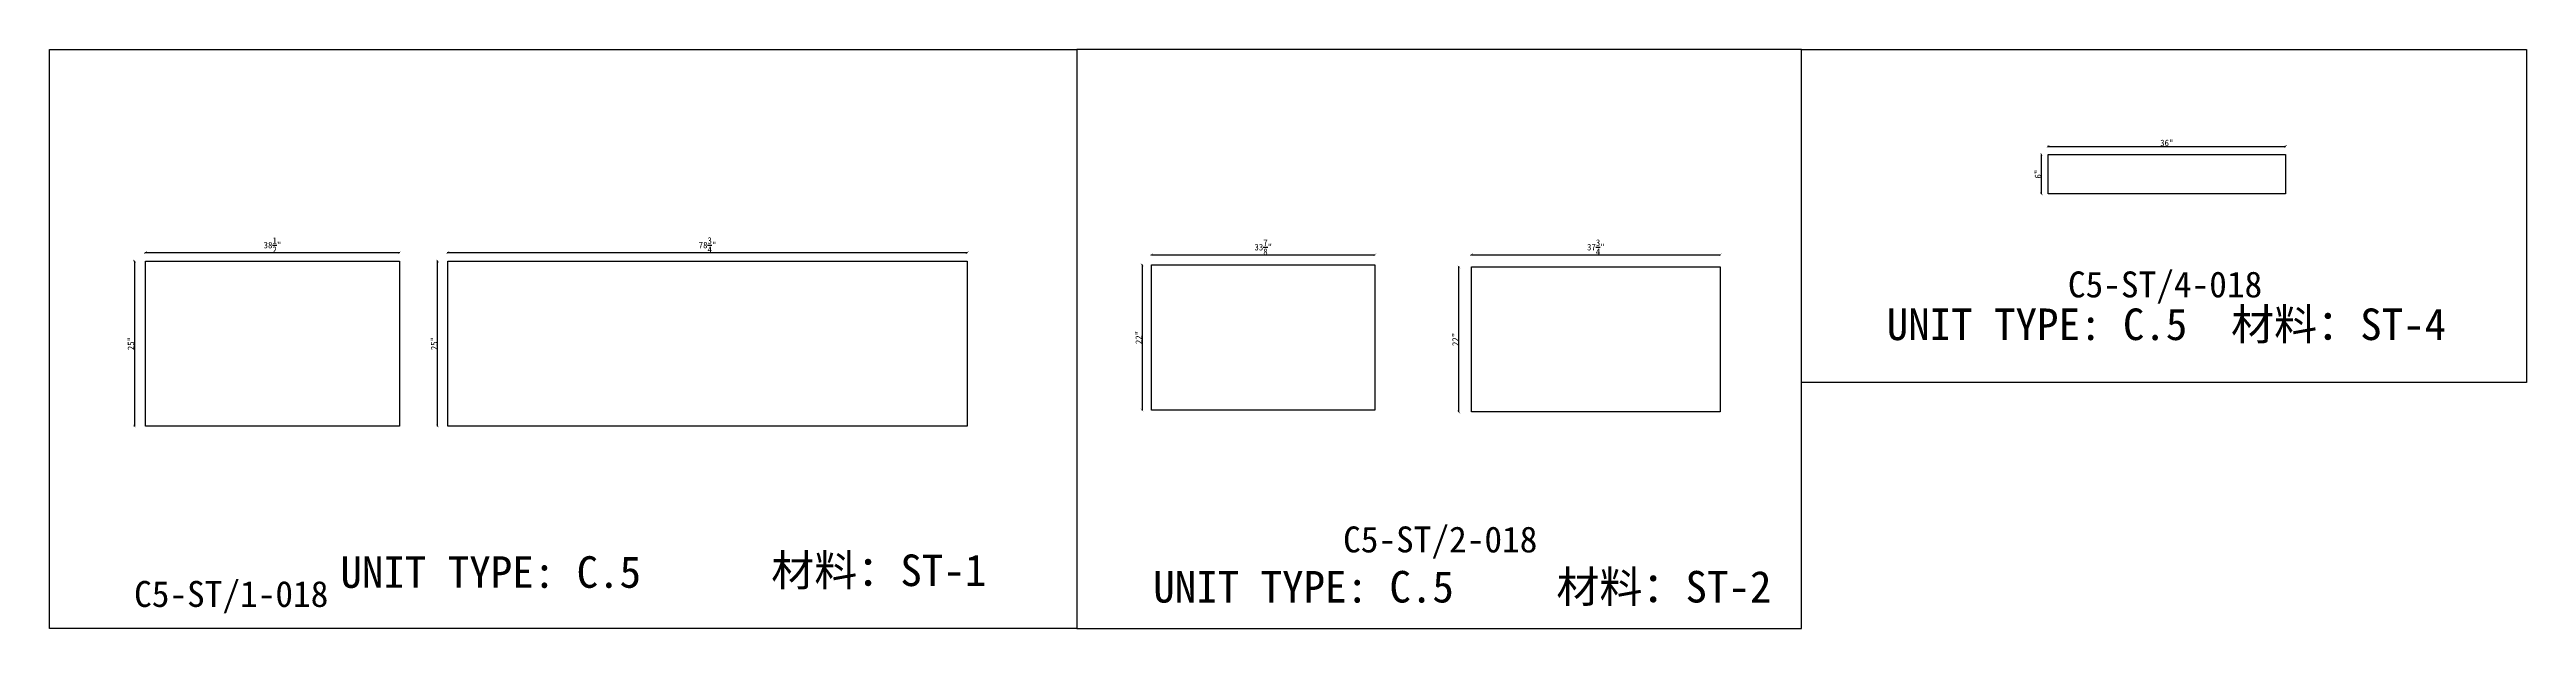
# Model space of a CAD drawing. Header units: millimetres. Extents: x -46966 to 138077, y -48408 to 2116.
# Drawn here: x 3188 to 12728, y -32200 to -29970 of the extents above; entities that cross this region are included whole.
import ezdxf
from ezdxf.enums import TextEntityAlignment as Align

# ---------------------------------------------------------------- set-up
doc = ezdxf.new("R2010")
doc.units = ezdxf.units.MM
doc.layers.add('PART_NUMBER', color=3, linetype='Continuous')
doc.styles.add('样式 1', font='')
doc.styles.get('样式 1').set_extended_font_data('NSimSun')
doc.dimstyles.new('副本 ISO-25', dxfattribs={"dimtxt": 25, "dimasz": 10, "dimexe": 1.5, "dimexo": 0.5, "dimtad": 1, "dimlfac": 0.03937, "dimlunit": 5, "dimtxsty": '样式 1', "dimblk": 'ARCHTICK', "dimcen": 2.5, "dimclrd": 256, "dimclrt": 1, "dimazin": 3, "dimtfac": 1, "dimtmove": 0, "dimatfit": 3, "dimfxlon": 1})

msp = doc.modelspace()

# ---------------------------------------------------------------- texts
at = {"style": '样式 1'}
for s, p in [('UNIT TYPE: C.5', (10263.906, -31089.104)), ('材料：ST-4', (11590.187, -31089.104)), ('UNIT TYPE: C.5', (4307.957, -32043.235)), ('材料：ST-1', (5967.243, -32036.58)), ('材料：ST-2', (8991.456, -32099.909)), ('UNIT TYPE: C.5', (7438.731, -32099.909))]:
    msp.add_text(s, height=121.5865, dxfattribs=at).set_placement(p)
at = {"layer": 'PART_NUMBER', "color": 3, "style": '样式 1'}
for s, p in [('C5-ST/4-018', (11336.142, -30874.777)), ('C5-ST/2-018', (8544.268, -31856.947)), ('C5-ST/1-018', (3887.386, -32066.947))]:
    msp.add_text(s, height=100, dxfattribs=at).set_placement(p, align=Align.MIDDLE_CENTER)

# ---------------------------------------------------------------- blocks, each defined once
blk = doc.blocks.new('_ArchTick')
at = {"color": 0, "linetype": 'ByBlock', "const_width": 0.15}
blk.add_lwpolyline([(-0.5, -0.5), (0.5, 0.5)], dxfattribs=at)
blk = doc.blocks.new('*D655')
at = {"color": 0, "lineweight": -2, "transparency": 16777216}
for p, q in [((3557.1, -30753.4), (3557.1, -30750.9)), ((4535, -30753.4), (4535, -30750.9))]:
    blk.add_line(p, q, dxfattribs=at)
at = {"lineweight": -2, "transparency": 16777216}
blk.add_line((3557.1, -30752.4), (4535, -30752.4), dxfattribs=at)
at = {"layer": 'Defpoints', "color": 0, "transparency": 16777216}
for p in [(3557.1, -30785.1), (4535, -30752.4), (4535, -30785.1)]:
    blk.add_point(p, dxfattribs=at)
at = {"lineweight": -2, "transparency": 16777216, "xscale": 10, "yscale": 10, "zscale": 10, "rotation": 180}
blk.add_blockref('_ArchTick', (3557.1, -30752.4), dxfattribs=at)
at = {"lineweight": -2, "transparency": 16777216, "xscale": 10, "yscale": 10, "zscale": 10}
blk.add_blockref('_ArchTick', (4535, -30752.4), dxfattribs=at)
at = {"color": 1, "transparency": 16777216, "insert": (4046.1, -30723.4), "char_height": 25, "attachment_point": 5, "style": '样式 1'}
blk.add_mtext('\\A1;38{\\H1x;\\S1/2;}"', dxfattribs=at)
blk = doc.blocks.new('*D656')
at = {"color": 0, "lineweight": -2, "transparency": 16777216}
for p, q in [((3515.2, -30785.1), (3512.7, -30785.1)), ((3515.2, -31420.1), (3512.7, -31420.1))]:
    blk.add_line(p, q, dxfattribs=at)
at = {"lineweight": -2, "transparency": 16777216}
blk.add_line((3514.2, -30785.1), (3514.2, -31420.1), dxfattribs=at)
at = {"layer": 'Defpoints', "color": 0, "transparency": 16777216}
for p in [(3557.1, -30785.1), (3514.2, -31420.1), (3557.1, -31420.1)]:
    blk.add_point(p, dxfattribs=at)
at = {"lineweight": -2, "transparency": 16777216, "xscale": 10, "yscale": 10, "zscale": 10}
for p, rotation in [((3514.2, -30785.1), 90), ((3514.2, -31420.1), 270)]:
    blk.add_blockref('_ArchTick', p, dxfattribs=dict(at, rotation=rotation))
at = {"color": 1, "transparency": 16777216, "insert": (3501, -31102.6), "char_height": 25, "attachment_point": 5, "rotation": 90, "style": '样式 1'}
blk.add_mtext('\\A1;25"', dxfattribs=at)
blk = doc.blocks.new('*D657')
at = {"color": 0, "lineweight": -2, "transparency": 16777216}
for p, q in [((4721.8, -30753.4), (4721.8, -30750.9)), ((6722, -30753.4), (6722, -30750.9))]:
    blk.add_line(p, q, dxfattribs=at)
at = {"lineweight": -2, "transparency": 16777216}
blk.add_line((4721.8, -30752.4), (6722, -30752.4), dxfattribs=at)
at = {"layer": 'Defpoints', "color": 0, "transparency": 16777216}
for p in [(4721.8, -30785.1), (6722, -30752.4), (6722, -30785.1)]:
    blk.add_point(p, dxfattribs=at)
at = {"lineweight": -2, "transparency": 16777216, "xscale": 10, "yscale": 10, "zscale": 10, "rotation": 180}
blk.add_blockref('_ArchTick', (4721.8, -30752.4), dxfattribs=at)
at = {"lineweight": -2, "transparency": 16777216, "xscale": 10, "yscale": 10, "zscale": 10}
blk.add_blockref('_ArchTick', (6722, -30752.4), dxfattribs=at)
at = {"color": 1, "transparency": 16777216, "insert": (5721.9, -30723.3), "char_height": 25, "attachment_point": 5, "style": '样式 1'}
blk.add_mtext('\\A1;78{\\H1x;\\S3/4;}"', dxfattribs=at)
blk = doc.blocks.new('*D658')
at = {"color": 0, "lineweight": -2, "transparency": 16777216}
for p, q in [((4683.4, -30785.1), (4680.9, -30785.1)), ((4683.4, -31420.1), (4680.9, -31420.1))]:
    blk.add_line(p, q, dxfattribs=at)
at = {"lineweight": -2, "transparency": 16777216}
blk.add_line((4682.4, -31420.1), (4682.4, -30785.1), dxfattribs=at)
at = {"layer": 'Defpoints', "color": 0, "transparency": 16777216}
for p in [(4682.4, -30785.1), (4721.8, -30785.1), (4721.8, -31420.1)]:
    blk.add_point(p, dxfattribs=at)
at = {"lineweight": -2, "transparency": 16777216, "xscale": 10, "yscale": 10, "zscale": 10}
for p, rotation in [((4682.4, -30785.1), 90), ((4682.4, -31420.1), 270)]:
    blk.add_blockref('_ArchTick', p, dxfattribs=dict(at, rotation=rotation))
at = {"color": 1, "transparency": 16777216, "insert": (4669.3, -31102.6), "char_height": 25, "attachment_point": 5, "rotation": 90, "style": '样式 1'}
blk.add_mtext('\\A1;25"', dxfattribs=at)
blk = doc.blocks.new('*D659')
at = {"color": 0, "lineweight": -2, "transparency": 16777216}
for p, q in [((7432.3, -30761.5), (7432.3, -30759)), ((8292.8, -30761.5), (8292.8, -30759))]:
    blk.add_line(p, q, dxfattribs=at)
at = {"lineweight": -2, "transparency": 16777216}
blk.add_line((7432.3, -30760.5), (8292.8, -30760.5), dxfattribs=at)
at = {"layer": 'Defpoints', "color": 0, "transparency": 16777216}
for p in [(7432.3, -30799.9), (8292.8, -30760.5), (8292.8, -30799.9)]:
    blk.add_point(p, dxfattribs=at)
at = {"lineweight": -2, "transparency": 16777216, "xscale": 10, "yscale": 10, "zscale": 10, "rotation": 180}
blk.add_blockref('_ArchTick', (7432.3, -30760.5), dxfattribs=at)
at = {"lineweight": -2, "transparency": 16777216, "xscale": 10, "yscale": 10, "zscale": 10}
blk.add_blockref('_ArchTick', (8292.8, -30760.5), dxfattribs=at)
at = {"color": 1, "transparency": 16777216, "insert": (7862.6, -30731.4), "char_height": 25, "attachment_point": 5, "style": '样式 1'}
blk.add_mtext('\\A1;33{\\H1x;\\S7/8;}"', dxfattribs=at)
blk = doc.blocks.new('*D660')
at = {"color": 0, "lineweight": -2, "transparency": 16777216}
for p, q in [((7396.7, -30799.9), (7394.2, -30799.9)), ((7396.7, -31358.7), (7394.2, -31358.7))]:
    blk.add_line(p, q, dxfattribs=at)
at = {"lineweight": -2, "transparency": 16777216}
blk.add_line((7395.7, -30799.9), (7395.7, -31358.7), dxfattribs=at)
at = {"layer": 'Defpoints', "color": 0, "transparency": 16777216}
for p in [(7432.3, -30799.9), (7395.7, -31358.7), (7432.3, -31358.7)]:
    blk.add_point(p, dxfattribs=at)
at = {"lineweight": -2, "transparency": 16777216, "xscale": 10, "yscale": 10, "zscale": 10}
for p, rotation in [((7395.7, -30799.9), 90), ((7395.7, -31358.7), 270)]:
    blk.add_blockref('_ArchTick', p, dxfattribs=dict(at, rotation=rotation))
at = {"color": 1, "transparency": 16777216, "insert": (7382.6, -31079.3), "char_height": 25, "attachment_point": 5, "rotation": 90, "style": '样式 1'}
blk.add_mtext('\\A1;22"', dxfattribs=at)
blk = doc.blocks.new('*D661')
at = {"color": 0, "lineweight": -2, "transparency": 16777216}
for p, q in [((8664.1, -30761.5), (8664.1, -30759)), ((9623, -30761.5), (9623, -30759))]:
    blk.add_line(p, q, dxfattribs=at)
at = {"lineweight": -2, "transparency": 16777216}
blk.add_line((8664.1, -30760.5), (9623, -30760.5), dxfattribs=at)
at = {"layer": 'Defpoints', "color": 0, "transparency": 16777216}
for p in [(8664.1, -30807.3), (9623, -30760.5), (9623, -30807.3)]:
    blk.add_point(p, dxfattribs=at)
at = {"lineweight": -2, "transparency": 16777216, "xscale": 10, "yscale": 10, "zscale": 10, "rotation": 180}
blk.add_blockref('_ArchTick', (8664.1, -30760.5), dxfattribs=at)
at = {"lineweight": -2, "transparency": 16777216, "xscale": 10, "yscale": 10, "zscale": 10}
blk.add_blockref('_ArchTick', (9623, -30760.5), dxfattribs=at)
at = {"color": 1, "transparency": 16777216, "insert": (9143.6, -30731.4), "char_height": 25, "attachment_point": 5, "style": '样式 1'}
blk.add_mtext('\\A1;37{\\H1x;\\S3/4;}"', dxfattribs=at)
blk = doc.blocks.new('*D662')
at = {"color": 0, "lineweight": -2, "transparency": 16777216}
for p, q in [((8617, -30807.3), (8614.5, -30807.3)), ((8617, -31366.1), (8614.5, -31366.1))]:
    blk.add_line(p, q, dxfattribs=at)
at = {"lineweight": -2, "transparency": 16777216}
blk.add_line((8616, -31366.1), (8616, -30807.3), dxfattribs=at)
at = {"layer": 'Defpoints', "color": 0, "transparency": 16777216}
for p in [(8616, -30807.3), (8664.1, -30807.3), (8664.1, -31366.1)]:
    blk.add_point(p, dxfattribs=at)
at = {"lineweight": -2, "transparency": 16777216, "xscale": 10, "yscale": 10, "zscale": 10}
for p, rotation in [((8616, -30807.3), 90), ((8616, -31366.1), 270)]:
    blk.add_blockref('_ArchTick', p, dxfattribs=dict(at, rotation=rotation))
at = {"color": 1, "transparency": 16777216, "insert": (8602.9, -31086.7), "char_height": 25, "attachment_point": 5, "rotation": 90, "style": '样式 1'}
blk.add_mtext('\\A1;22"', dxfattribs=at)
blk = doc.blocks.new('*D663')
at = {"color": 0, "lineweight": -2, "transparency": 16777216}
for p, q in [((10885.6, -30344.1), (10885.6, -30341.6)), ((11800, -30344.1), (11800, -30341.6))]:
    blk.add_line(p, q, dxfattribs=at)
at = {"lineweight": -2, "transparency": 16777216}
blk.add_line((10885.6, -30343.1), (11800, -30343.1), dxfattribs=at)
at = {"layer": 'Defpoints', "color": 0, "transparency": 16777216}
for p in [(10885.6, -30373.9), (11800, -30343.1), (11800, -30373.9)]:
    blk.add_point(p, dxfattribs=at)
at = {"lineweight": -2, "transparency": 16777216, "xscale": 10, "yscale": 10, "zscale": 10, "rotation": 180}
blk.add_blockref('_ArchTick', (10885.6, -30343.1), dxfattribs=at)
at = {"lineweight": -2, "transparency": 16777216, "xscale": 10, "yscale": 10, "zscale": 10}
blk.add_blockref('_ArchTick', (11800, -30343.1), dxfattribs=at)
at = {"color": 1, "transparency": 16777216, "insert": (11342.8, -30330), "char_height": 25, "attachment_point": 5, "style": '样式 1'}
blk.add_mtext('\\A1;36"', dxfattribs=at)
blk = doc.blocks.new('*D664')
at = {"color": 0, "lineweight": -2, "transparency": 16777216}
for p, q in [((10860.8, -30373.9), (10858.3, -30373.9)), ((10860.8, -30526.3), (10858.3, -30526.3))]:
    blk.add_line(p, q, dxfattribs=at)
at = {"lineweight": -2, "transparency": 16777216}
blk.add_line((10859.8, -30526.3), (10859.8, -30373.9), dxfattribs=at)
at = {"layer": 'Defpoints', "color": 0, "transparency": 16777216}
for p in [(10859.8, -30373.9), (10885.6, -30373.9), (10885.6, -30526.3)]:
    blk.add_point(p, dxfattribs=at)
at = {"lineweight": -2, "transparency": 16777216, "xscale": 10, "yscale": 10, "zscale": 10}
for p, rotation in [((10859.8, -30373.9), 90), ((10859.8, -30526.3), 270)]:
    blk.add_blockref('_ArchTick', p, dxfattribs=dict(at, rotation=rotation))
at = {"color": 1, "transparency": 16777216, "insert": (10846.6, -30450.1), "char_height": 25, "attachment_point": 5, "rotation": 90, "style": '样式 1'}
blk.add_mtext('\\A1;6"', dxfattribs=at)

# ---------------------------------------------------------------- dimensions: what is measured, and where the dimension line sits
for base, p1, p2, picture, middle in [((11799.998, -30343.111), (10885.598, -30373.947), (11799.998, -30373.947), '*D663', (11342.798, -30329.986)), ((4535.022, -30752.422), (3557.122, -30785.097), (4535.022, -30785.097), '*D655', (4046.072, -30723.399)), ((6722.026, -30752.422), (4721.776, -30785.097), (6722.026, -30785.097), '*D657', (5721.901, -30723.329)), ((8292.767, -30760.46), (7432.342, -30799.887), (8292.767, -30799.887), '*D659', (7862.554, -30731.367)), ((9622.979, -30760.46), (8664.129, -30807.317), (9622.979, -30807.317), '*D661', (9143.554, -30731.367))]:
    dim = msp.add_linear_dim(base=base, p1=p1, p2=p2, dimstyle='副本 ISO-25')
    dim.commit()
    dim.dimension.update_dxf_attribs({"geometry": picture, "text_midpoint": middle})
for base, p1, p2, picture, middle in [((10859.763, -30373.947), (10885.598, -30526.347), (10885.598, -30373.947), '*D664', (10846.638, -30450.147)), ((3514.168, -31420.097), (3557.122, -30785.097), (3557.122, -31420.097), '*D656', (3501.043, -31102.597)), ((4682.42, -30785.097), (4721.776, -31420.097), (4721.776, -30785.097), '*D658', (4669.295, -31102.597)), ((7395.695, -31358.687), (7432.342, -30799.887), (7432.342, -31358.687), '*D660', (7382.57, -31079.287)), ((8616.02, -30807.317), (8664.129, -31366.117), (8664.129, -30807.317), '*D662', (8602.895, -31086.717))]:
    dim = msp.add_linear_dim(base=base, p1=p1, p2=p2, angle=90, dimstyle='副本 ISO-25')
    dim.commit()
    dim.dimension.update_dxf_attribs({"geometry": picture, "text_midpoint": middle})

# ---------------------------------------------------------------- linework, layer by layer
at = {"color": 1}
for points in [[(3187.523, -29970.21), (7144.404, -29970.21), (7144.404, -32199.777), (3187.523, -32199.777)], [(7144.404, -32199.777), (9936.279, -32199.777), (9936.279, -29970.21), (7144.404, -29970.21)], [(9936.279, -29970.21), (12728.153, -29970.21), (12728.153, -31252.608), (9936.279, -31252.608)]]:
    msp.add_lwpolyline(points, close=True, dxfattribs=at)
for points in [[(10885.598, -30373.947), (11799.998, -30373.947), (11799.998, -30526.347), (10885.598, -30526.347)], [(3557.122, -30785.097), (4535.022, -30785.097), (4535.022, -31420.097), (3557.122, -31420.097)], [(4721.776, -30785.097), (6722.026, -30785.097), (6722.026, -31420.097), (4721.776, -31420.097)], [(7432.342, -30799.887), (8292.767, -30799.887), (8292.767, -31358.687), (7432.342, -31358.687)], [(8664.129, -30807.317), (9622.979, -30807.317), (9622.979, -31366.117), (8664.129, -31366.117)]]:
    msp.add_lwpolyline(points, close=True)

msp.set_redraw_order([(e.dxf.handle, doc.entitydb.next_handle()) for e in msp.query("TEXT MTEXT ATTDEF DIMENSION ARC_DIMENSION")])  # texts and dimensions are drawn at this point

doc.saveas('drawing.dxf')
